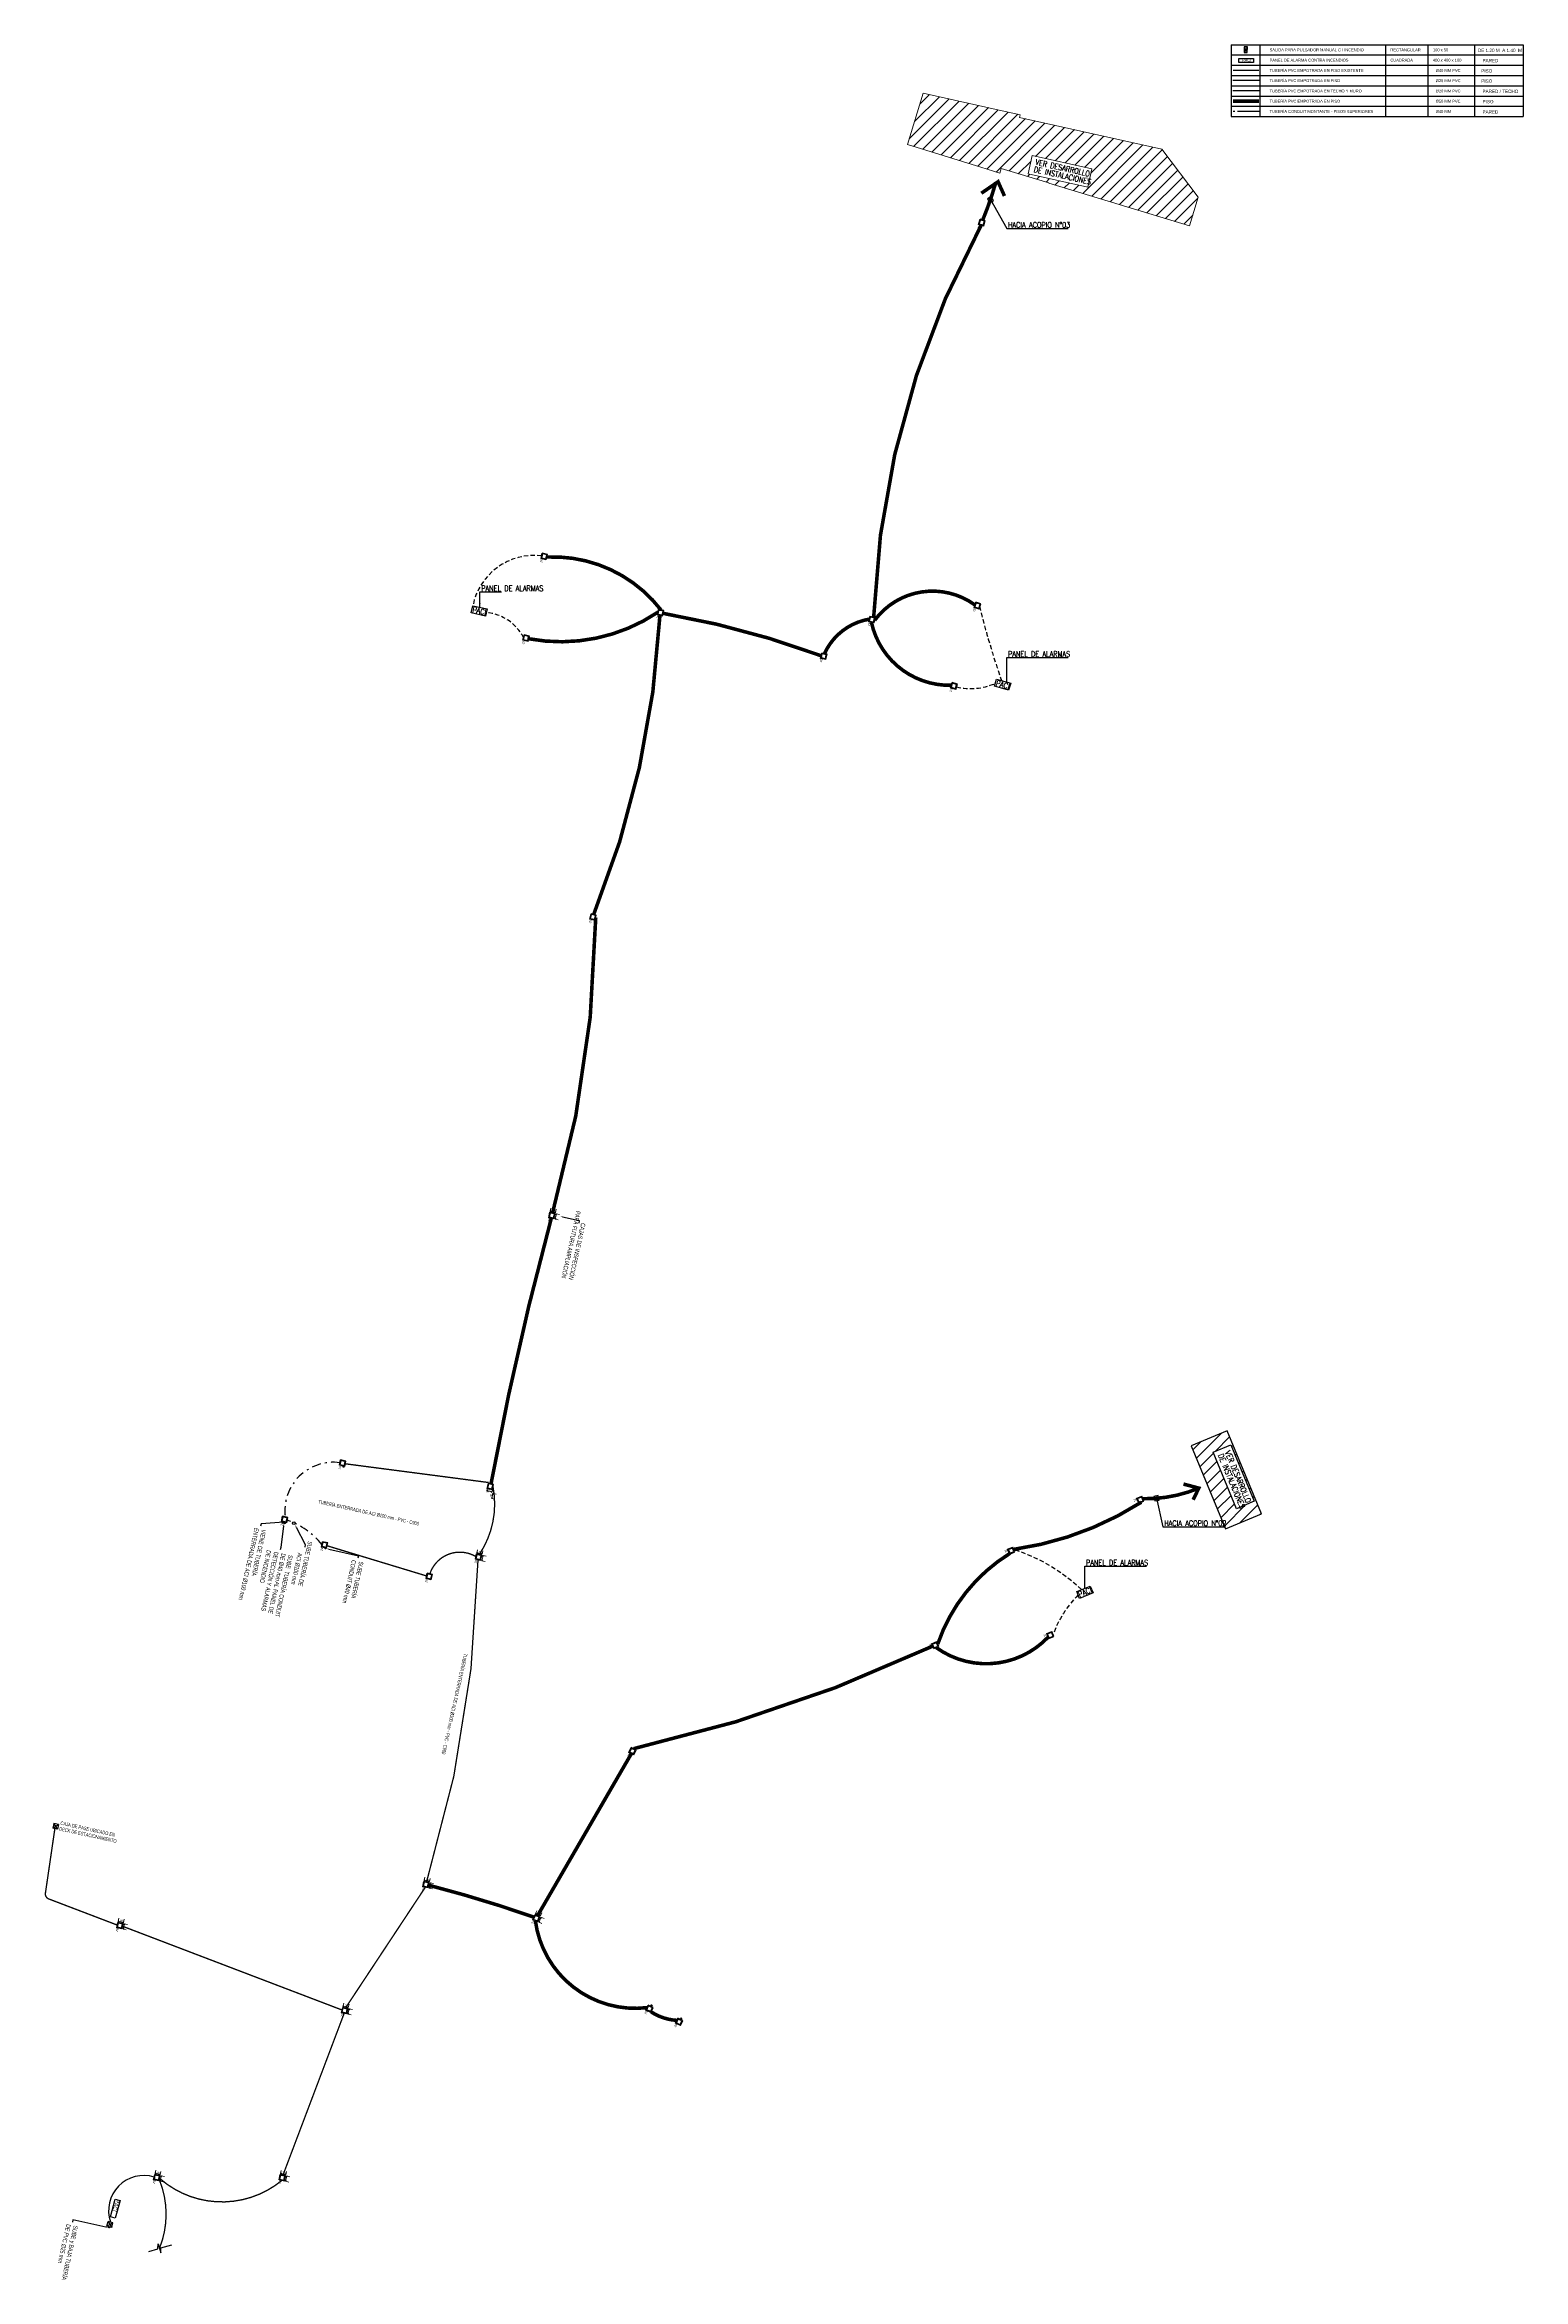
# Model space of a CAD drawing. Header units: millimetres. Extents: x 226520 to 226729, y 8188097 to 8188252.
# Drawn here: x 226520.3 to 226603.3, y 8188097.1 to 8188222.5 of the extents above; entities that cross this region are included whole.
import ezdxf
from ezdxf import colors
from ezdxf.entities.mleader import LeaderData, LeaderLine
from ezdxf.enums import TextEntityAlignment as Align
from ezdxf.math import Vec2, Vec3

# ---------------------------------------------------------------- set-up
doc = ezdxf.new("R2010")
doc.units = ezdxf.units.MM
for name, pattern in [('ACAD_ISO04W100', [30, 24, -3, 0, -3]), ('DASHED', [0.75, 0.5, -0.25]), ('TC_P10$0$HIDDEN', [0.375, 0.25, -0.125]), ('TG_P1$0$DASHDOT', [1, 0.5, -0.25, 0, -0.25])]:
    doc.linetypes.add(name, pattern=pattern)
for name, color, linetype, lineweight in [('000 SOS 911 EQUIPOS', 5, 'Continuous', 25), ('000 SOS 911 IE-Alarmas Contra Incendio', 100, 'CONTRA_FUEGO', 25), ('000 SOS 911 Membrete', 255, 'Continuous', 18), ('000 SOS 911 TEXTOS ACI', 7, 'Continuous', 9), ('000 SOS 911 TUBERIA ACI', 3, 'Continuous', 25), ('MQ.FLECHAS', 135, 'Continuous', 15), ('MQ.TEXTO GENERAL', 7, 'Continuous', 40)]:
    doc.layers.add(name, color=color, linetype=linetype, lineweight=lineweight)
doc.layers.add('MQ.TUBERÍA PVC 20mmø', color=140, linetype='Continuous')
doc.styles.add('arial', font='arial.ttf')
doc.styles.add('ESC-50', font='romans.shx', dxfattribs={"width": 0.9, "height": 0.1})
doc.styles.add('Estilo_Generado_3', font='swiss.ttf')
doc.styles.add('FICO', font='bgothl.ttf')
doc.styles.add('MQTEXTO', font='romans.shx')
doc.styles.add('MtXpl_Arial_Narrow', font='ARIALN.TTF')
doc.styles.add('PIPE', font='ARIALN.TTF', dxfattribs={"width": 0.8})
doc.styles.get("Standard").update_dxf_attribs({"font": 'arial.ttf'})
doc.linetypes.add('CONTRA_FUEGO', pattern='A,0.9,-0.15,["ACI",Standard,S=0.08,R=0,X=-0.08,Y=-0.03],-0.2', length=1.25)
doc.linetypes.add('Fire-50-Wall', pattern='A,0.5,-0.075,["I",ESC-50,S=1,R=0,X=-0.03,Y=-0.05],-0.05', length=0.625)
doc.dimstyles.new('ISO-25', dxfattribs={"dimtxt": 2.5, "dimasz": 2.5, "dimexe": 1.25, "dimexo": 0.625, "dimtad": 1, "dimtxsty": 'Standard', "dimcen": 2.5, "dimadec": 0, "dimazin": 0, "dimtfac": 1, "dimtmove": 0, "dimatfit": 3, "dimfxl": 1, "dimarcsym": 0})
doc.dimstyles.new('SEGURIDAD_COTA MUROS_100', dxfattribs={"dimtxt": 0.11, "dimasz": 0.075, "dimexe": 0.18, "dimexo": 0.06, "dimgap": 0.02, "dimtad": 1, "dimzin": 4, "dimdsep": 46, "dimtxsty": 'arial', "dimblk": 'OPEN90', "dimcen": 0.09, "dimdle": 0.1, "dimclrd": 7, "dimclre": 7, "dimclrt": 7, "dimadec": 0, "dimazin": 0, "dimtfac": 1, "dimtix": 1, "dimtofl": 0, "dimtmove": 2, "dimatfit": 2, "dimldrblk": 'OPEN90', "dimfxl": 0.3, "dimtolj": 1, "dimtzin": 0, "dimlwd": 9, "dimlwe": 9, "dimarcsym": 0})

# ---------------------------------------------------------------- blocks, each defined once
blk = doc.blocks.new('SOS 911 Caja de Pase en Pared')
at = {"layer": '000 SOS 911 IE-Alarmas Contra Incendio', "color": 100}
for p, q in [((0.21, 0.21), (-0.21, 0.21)), ((-0.21, -0.21), (0.21, 0.21)), ((0.21, -0.21), (-0.21, 0.21)), ((-0.21, 0.21), (-0.21, -0.21)), ((0.21, 0.21), (0.21, -0.21)), ((0.21, -0.21), (-0.21, -0.21))]:
    blk.add_line(p, q, dxfattribs=at)
at = {"layer": '000 SOS 911 IE-Alarmas Contra Incendio', "color": 7, "insert": (-0.05, 0.1), "char_height": 0.2007, "attachment_point": 1}
blk.add_mtext_dynamic_manual_height_columns('{\\fArial Narrow|b0|i0|c0|p34;\\C171;P}', width=0.3188, gutter_width=1, heights=[0], dxfattribs=at)
blk = doc.blocks.new('_Open90')
at = {"color": 0, "linetype": 'ByBlock', "lineweight": -2}
for p, q in [((0, 0), (-1, 0)), ((-0.5, 0.5), (0, 0)), ((0, 0), (-0.5, -0.5))]:
    blk.add_line(p, q, dxfattribs=at)
blk = doc.blocks.new('*D29')
at = {"layer": '000 SOS 911 IE-Alarmas Contra Incendio', "color": 7, "lineweight": 9, "transparency": 16777216}
for p, q in [((226548.94, 8188156.59), (226549.12, 8188156.55)), ((226549, 8188156.81), (226548.96, 8188156.66)), ((226549.01, 8188156.89), (226549.19, 8188156.85))]:
    blk.add_line(p, q, dxfattribs=at)
at = {"layer": 'DEFPOINTS', "color": 0, "transparency": 16777216}
for p in [(226548.88, 8188156.61, 0), (226548.95, 8188156.9, 0), (226548.95, 8188156.59)]:
    blk.add_point(p, dxfattribs=at)
at = {"layer": '000 SOS 911 IE-Alarmas Contra Incendio', "color": 7, "lineweight": 9, "transparency": 16777216, "xscale": 0.07500000000000001, "yscale": 0.07500000000000001, "zscale": 0.07500000000000001}
for p, rotation in [((226548.95, 8188156.59), 257.5037645926423), ((226549.01, 8188156.89), 77.50376459264231)]:
    blk.add_blockref('_Open90', p, dxfattribs=dict(at, rotation=rotation))
at = {"layer": '000 SOS 911 IE-Alarmas Contra Incendio', "color": 7, "transparency": 16777216, "insert": (226548.91, 8188156.76), "char_height": 0.11, "attachment_point": 5, "rotation": 77.5038, "style": 'arial'}
blk.add_mtext('\\A1;.30', dxfattribs=at)
blk = doc.blocks.new('*D30')
at = {"layer": '000 SOS 911 IE-Alarmas Contra Incendio', "color": 7, "lineweight": 9, "transparency": 16777216}
for p, q in [((226548.66, 8188157.03), (226548.7, 8188157.21)), ((226548.89, 8188156.98), (226548.74, 8188157.01)), ((226548.96, 8188156.96), (226549, 8188157.14))]:
    blk.add_line(p, q, dxfattribs=at)
at = {"layer": 'DEFPOINTS', "color": 0, "transparency": 16777216}
for p in [(226548.65, 8188156.97, 0), (226548.66, 8188157.03), (226548.95, 8188156.9, 0)]:
    blk.add_point(p, dxfattribs=at)
at = {"layer": '000 SOS 911 IE-Alarmas Contra Incendio', "color": 7, "lineweight": 9, "transparency": 16777216, "xscale": 0.075, "yscale": 0.075, "zscale": 0.075}
for p, rotation in [((226548.66, 8188157.03), 167.5037645902927), ((226548.96, 8188156.96), 347.5037645902926)]:
    blk.add_blockref('_Open90', p, dxfattribs=dict(at, rotation=rotation))
at = {"layer": '000 SOS 911 IE-Alarmas Contra Incendio', "color": 7, "transparency": 16777216, "insert": (226548.83, 8188157.07), "char_height": 0.11, "attachment_point": 5, "rotation": 347.5038, "style": 'arial'}
blk.add_mtext('\\A1;.30', dxfattribs=at)
blk = doc.blocks.new('*D31')
at = {"layer": '000 SOS 911 IE-Alarmas Contra Incendio', "color": 7, "lineweight": 9, "transparency": 16777216}
for p, q in [((226545.38, 8188140.9), (226545.56, 8188140.86)), ((226545.43, 8188141.12), (226545.4, 8188140.97)), ((226545.44, 8188141.19), (226545.63, 8188141.15))]:
    blk.add_line(p, q, dxfattribs=at)
at = {"layer": 'DEFPOINTS', "color": 0, "transparency": 16777216}
for p in [(226545.32, 8188140.91, 0), (226545.38, 8188141.21, 0), (226545.39, 8188140.9)]:
    blk.add_point(p, dxfattribs=at)
at = {"layer": '000 SOS 911 IE-Alarmas Contra Incendio', "color": 7, "lineweight": 9, "transparency": 16777216, "xscale": 0.07500000000000001, "yscale": 0.07500000000000001, "zscale": 0.07500000000000001}
for p, rotation in [((226545.39, 8188140.9), 257.5037645926423), ((226545.45, 8188141.19), 77.50376459264231)]:
    blk.add_blockref('_Open90', p, dxfattribs=dict(at, rotation=rotation))
at = {"layer": '000 SOS 911 IE-Alarmas Contra Incendio', "color": 7, "transparency": 16777216, "insert": (226545.34, 8188141.06), "char_height": 0.11, "attachment_point": 5, "rotation": 77.5038, "style": 'arial'}
blk.add_mtext('\\A1;.30', dxfattribs=at)
blk = doc.blocks.new('*D32')
at = {"layer": '000 SOS 911 IE-Alarmas Contra Incendio', "color": 7, "lineweight": 9, "transparency": 16777216}
for p, q in [((226545.1, 8188141.33), (226545.14, 8188141.51)), ((226545.32, 8188141.29), (226545.17, 8188141.32)), ((226545.4, 8188141.27), (226545.44, 8188141.45))]:
    blk.add_line(p, q, dxfattribs=at)
at = {"layer": 'DEFPOINTS', "color": 0, "transparency": 16777216}
for p in [(226545.09, 8188141.27, 0), (226545.1, 8188141.34), (226545.38, 8188141.21, 0)]:
    blk.add_point(p, dxfattribs=at)
at = {"layer": '000 SOS 911 IE-Alarmas Contra Incendio', "color": 7, "lineweight": 9, "transparency": 16777216, "xscale": 0.075, "yscale": 0.075, "zscale": 0.075}
for p, rotation in [((226545.1, 8188141.34), 167.5037645902927), ((226545.4, 8188141.27), 347.5037645902926)]:
    blk.add_blockref('_Open90', p, dxfattribs=dict(at, rotation=rotation))
at = {"layer": '000 SOS 911 IE-Alarmas Contra Incendio', "color": 7, "transparency": 16777216, "insert": (226545.27, 8188141.38), "char_height": 0.11, "attachment_point": 5, "rotation": 347.5038, "style": 'arial'}
blk.add_mtext('\\A1;.30', dxfattribs=at)
blk = doc.blocks.new('*D33')
at = {"layer": '000 SOS 911 IE-Alarmas Contra Incendio', "color": 7, "lineweight": 9, "transparency": 16777216}
for p, q in [((226544.88, 8188137.63), (226544.85, 8188137.48)), ((226544.89, 8188137.71), (226545.07, 8188137.67)), ((226544.82, 8188137.41), (226545.01, 8188137.37))]:
    blk.add_line(p, q, dxfattribs=at)
at = {"layer": 'DEFPOINTS', "color": 0, "transparency": 16777216}
for p in [(226544.83, 8188137.72, 0), (226544.76, 8188137.43, 0), (226544.83, 8188137.41)]:
    blk.add_point(p, dxfattribs=at)
at = {"layer": '000 SOS 911 IE-Alarmas Contra Incendio', "color": 7, "lineweight": 9, "transparency": 16777216, "xscale": 0.07500000000000001, "yscale": 0.07500000000000001, "zscale": 0.07500000000000001}
for p, rotation in [((226544.83, 8188137.41), 257.5037645926423), ((226544.9, 8188137.71), 77.50376459264231)]:
    blk.add_blockref('_Open90', p, dxfattribs=dict(at, rotation=rotation))
at = {"layer": '000 SOS 911 IE-Alarmas Contra Incendio', "color": 7, "transparency": 16777216, "insert": (226544.79, 8188137.58), "char_height": 0.11, "attachment_point": 5, "rotation": 77.5038, "style": 'arial'}
blk.add_mtext('\\A1;.30', dxfattribs=at)
blk = doc.blocks.new('*D34')
at = {"layer": '000 SOS 911 IE-Alarmas Contra Incendio', "color": 7, "lineweight": 9, "transparency": 16777216}
for p, q in [((226544.55, 8188137.85), (226544.59, 8188138.03)), ((226544.77, 8188137.8), (226544.62, 8188137.83)), ((226544.84, 8188137.78), (226544.88, 8188137.96))]:
    blk.add_line(p, q, dxfattribs=at)
at = {"layer": 'DEFPOINTS', "color": 0, "transparency": 16777216}
for p in [(226544.53, 8188137.79, 0), (226544.55, 8188137.85), (226544.83, 8188137.72, 0)]:
    blk.add_point(p, dxfattribs=at)
at = {"layer": '000 SOS 911 IE-Alarmas Contra Incendio', "color": 7, "lineweight": 9, "transparency": 16777216, "xscale": 0.075, "yscale": 0.075, "zscale": 0.075}
for p, rotation in [((226544.55, 8188137.85), 167.5037645902927), ((226544.84, 8188137.79), 347.5037645902926)]:
    blk.add_blockref('_Open90', p, dxfattribs=dict(at, rotation=rotation))
at = {"layer": '000 SOS 911 IE-Alarmas Contra Incendio', "color": 7, "transparency": 16777216, "insert": (226544.71, 8188137.89), "char_height": 0.11, "attachment_point": 5, "rotation": 347.5038, "style": 'arial'}
blk.add_mtext('\\A1;.30', dxfattribs=at)
blk = doc.blocks.new('*D35')
at = {"layer": '000 SOS 911 IE-Alarmas Contra Incendio', "color": 7, "lineweight": 9, "transparency": 16777216}
for p, q in [((226541.87, 8188119.03), (226542.05, 8188118.99)), ((226541.93, 8188119.25), (226541.89, 8188119.1)), ((226541.93, 8188119.33), (226542.12, 8188119.29))]:
    blk.add_line(p, q, dxfattribs=at)
at = {"layer": 'DEFPOINTS', "color": 0, "transparency": 16777216}
for p in [(226541.81, 8188119.05, 0), (226541.87, 8188119.34, 0), (226541.88, 8188119.03)]:
    blk.add_point(p, dxfattribs=at)
at = {"layer": '000 SOS 911 IE-Alarmas Contra Incendio', "color": 7, "lineweight": 9, "transparency": 16777216, "xscale": 0.07500000000000001, "yscale": 0.07500000000000001, "zscale": 0.07500000000000001}
for p, rotation in [((226541.88, 8188119.03), 257.5037645926423), ((226541.94, 8188119.33), 77.50376459264231)]:
    blk.add_blockref('_Open90', p, dxfattribs=dict(at, rotation=rotation))
at = {"layer": '000 SOS 911 IE-Alarmas Contra Incendio', "color": 7, "transparency": 16777216, "insert": (226541.83, 8188119.2), "char_height": 0.11, "attachment_point": 5, "rotation": 77.5038, "style": 'arial'}
blk.add_mtext('\\A1;.30', dxfattribs=at)
blk = doc.blocks.new('*D36')
at = {"layer": '000 SOS 911 IE-Alarmas Contra Incendio', "color": 7, "lineweight": 9, "transparency": 16777216}
for p, q in [((226541.59, 8188119.47), (226541.63, 8188119.65)), ((226541.82, 8188119.42), (226541.67, 8188119.45)), ((226541.89, 8188119.4), (226541.93, 8188119.58))]:
    blk.add_line(p, q, dxfattribs=at)
at = {"layer": 'DEFPOINTS', "color": 0, "transparency": 16777216}
for p in [(226541.58, 8188119.41, 0), (226541.59, 8188119.47), (226541.87, 8188119.34, 0)]:
    blk.add_point(p, dxfattribs=at)
at = {"layer": '000 SOS 911 IE-Alarmas Contra Incendio', "color": 7, "lineweight": 9, "transparency": 16777216, "xscale": 0.075, "yscale": 0.075, "zscale": 0.075}
for p, rotation in [((226541.59, 8188119.47), 167.5037645902927), ((226541.89, 8188119.41), 347.5037645902926)]:
    blk.add_blockref('_Open90', p, dxfattribs=dict(at, rotation=rotation))
at = {"layer": '000 SOS 911 IE-Alarmas Contra Incendio', "color": 7, "transparency": 16777216, "insert": (226541.76, 8188119.51), "char_height": 0.11, "attachment_point": 5, "rotation": 347.5038, "style": 'arial'}
blk.add_mtext('\\A1;.30', dxfattribs=at)
blk = doc.blocks.new('*D37')
at = {"layer": '000 SOS 911 IE-Alarmas Contra Incendio', "color": 7, "lineweight": 9, "transparency": 16777216}
for p, q in [((226537.31, 8188111.96), (226537.49, 8188111.92)), ((226537.36, 8188112.18), (226537.33, 8188112.03)), ((226537.37, 8188112.25), (226537.56, 8188112.21))]:
    blk.add_line(p, q, dxfattribs=at)
at = {"layer": 'DEFPOINTS', "color": 0, "transparency": 16777216}
for p in [(226537.25, 8188111.97, 0), (226537.31, 8188112.27, 0), (226537.32, 8188111.96)]:
    blk.add_point(p, dxfattribs=at)
at = {"layer": '000 SOS 911 IE-Alarmas Contra Incendio', "color": 7, "lineweight": 9, "transparency": 16777216, "xscale": 0.07500000000000001, "yscale": 0.07500000000000001, "zscale": 0.07500000000000001}
for p, rotation in [((226537.32, 8188111.96), 257.5037645926423), ((226537.38, 8188112.25), 77.50376459264231)]:
    blk.add_blockref('_Open90', p, dxfattribs=dict(at, rotation=rotation))
at = {"layer": '000 SOS 911 IE-Alarmas Contra Incendio', "color": 7, "transparency": 16777216, "insert": (226537.27, 8188112.12), "char_height": 0.11, "attachment_point": 5, "rotation": 77.5038, "style": 'arial'}
blk.add_mtext('\\A1;.30', dxfattribs=at)
blk = doc.blocks.new('*D38')
at = {"layer": '000 SOS 911 IE-Alarmas Contra Incendio', "color": 7, "lineweight": 9, "transparency": 16777216}
for p, q in [((226537.03, 8188112.39), (226537.07, 8188112.57)), ((226537.33, 8188112.33), (226537.37, 8188112.51)), ((226537.25, 8188112.35), (226537.1, 8188112.38))]:
    blk.add_line(p, q, dxfattribs=at)
at = {"layer": 'DEFPOINTS', "color": 0, "transparency": 16777216}
for p in [(226537.03, 8188112.4), (226537.02, 8188112.33, 0), (226537.31, 8188112.27, 0)]:
    blk.add_point(p, dxfattribs=at)
at = {"layer": '000 SOS 911 IE-Alarmas Contra Incendio', "color": 7, "lineweight": 9, "transparency": 16777216, "xscale": 0.075, "yscale": 0.075, "zscale": 0.075}
for p, rotation in [((226537.03, 8188112.4), 167.5037645902927), ((226537.33, 8188112.33), 347.5037645902926)]:
    blk.add_blockref('_Open90', p, dxfattribs=dict(at, rotation=rotation))
at = {"layer": '000 SOS 911 IE-Alarmas Contra Incendio', "color": 7, "transparency": 16777216, "insert": (226537.2, 8188112.44), "char_height": 0.11, "attachment_point": 5, "rotation": 347.5038, "style": 'arial'}
blk.add_mtext('\\A1;.30', dxfattribs=at)
blk = doc.blocks.new('*D39')
at = {"layer": '000 SOS 911 IE-Alarmas Contra Incendio', "color": 7, "lineweight": 9, "transparency": 16777216}
for p, q in [((226526.75, 8188102.58), (226526.94, 8188102.54)), ((226526.81, 8188102.8), (226526.78, 8188102.65)), ((226526.82, 8188102.88), (226527, 8188102.84))]:
    blk.add_line(p, q, dxfattribs=at)
at = {"layer": 'DEFPOINTS', "color": 0, "transparency": 16777216}
for p in [(226526.7, 8188102.6, 0), (226526.76, 8188102.89, 0), (226526.76, 8188102.58)]:
    blk.add_point(p, dxfattribs=at)
at = {"layer": '000 SOS 911 IE-Alarmas Contra Incendio', "color": 7, "lineweight": 9, "transparency": 16777216, "xscale": 0.07500000000000001, "yscale": 0.07500000000000001, "zscale": 0.07500000000000001}
for p, rotation in [((226526.76, 8188102.58), 257.5037645926423), ((226526.83, 8188102.88), 77.50376459264231)]:
    blk.add_blockref('_Open90', p, dxfattribs=dict(at, rotation=rotation))
at = {"layer": '000 SOS 911 IE-Alarmas Contra Incendio', "color": 7, "transparency": 16777216, "insert": (226526.72, 8188102.74), "char_height": 0.11, "attachment_point": 5, "rotation": 77.5038, "style": 'arial'}
blk.add_mtext('\\A1;.30', dxfattribs=at)
blk = doc.blocks.new('*D40')
at = {"layer": '000 SOS 911 IE-Alarmas Contra Incendio', "color": 7, "lineweight": 9, "transparency": 16777216}
for p, q in [((226526.48, 8188103.02), (226526.52, 8188103.2)), ((226526.7, 8188102.97), (226526.55, 8188103)), ((226526.77, 8188102.95), (226526.81, 8188103.13))]:
    blk.add_line(p, q, dxfattribs=at)
at = {"layer": 'DEFPOINTS', "color": 0, "transparency": 16777216}
for p in [(226526.46, 8188102.96, 0), (226526.48, 8188103.02), (226526.76, 8188102.89, 0)]:
    blk.add_point(p, dxfattribs=at)
at = {"layer": '000 SOS 911 IE-Alarmas Contra Incendio', "color": 7, "lineweight": 9, "transparency": 16777216, "xscale": 0.075, "yscale": 0.075, "zscale": 0.075}
for p, rotation in [((226526.48, 8188103.02), 167.5037645902927), ((226526.77, 8188102.95), 347.5037645902926)]:
    blk.add_blockref('_Open90', p, dxfattribs=dict(at, rotation=rotation))
at = {"layer": '000 SOS 911 IE-Alarmas Contra Incendio', "color": 7, "transparency": 16777216, "insert": (226526.64, 8188103.06), "char_height": 0.11, "attachment_point": 5, "rotation": 347.5038, "style": 'arial'}
blk.add_mtext('\\A1;.30', dxfattribs=at)
blk = doc.blocks.new('*D41')
at = {"layer": '000 SOS 911 IE-Alarmas Contra Incendio', "color": 7, "lineweight": 9, "transparency": 16777216}
for p, q in [((226548.03, 8188117.12), (226548.2, 8188117.04)), ((226548.13, 8188117.32), (226548.07, 8188117.18)), ((226548.15, 8188117.4), (226548.32, 8188117.32))]:
    blk.add_line(p, q, dxfattribs=at)
at = {"layer": 'DEFPOINTS', "color": 0, "transparency": 16777216}
for p in [(226548.09, 8188117.42, 0), (226547.97, 8188117.14, 0), (226548.04, 8188117.11)]:
    blk.add_point(p, dxfattribs=at)
at = {"layer": '000 SOS 911 IE-Alarmas Contra Incendio', "color": 7, "lineweight": 9, "transparency": 16777216, "xscale": 0.075, "yscale": 0.075, "zscale": 0.075}
for p, rotation in [((226548.04, 8188117.11), 246.2416291669357), ((226548.16, 8188117.39), 66.24162916693565)]:
    blk.add_blockref('_Open90', p, dxfattribs=dict(at, rotation=rotation))
at = {"layer": '000 SOS 911 IE-Alarmas Contra Incendio', "color": 7, "transparency": 16777216, "insert": (226548.03, 8188117.28), "char_height": 0.11, "attachment_point": 5, "rotation": 66.2416, "style": 'arial'}
blk.add_mtext('\\A1;.30', dxfattribs=at)
blk = doc.blocks.new('*D42')
at = {"layer": '000 SOS 911 IE-Alarmas Contra Incendio', "color": 7, "lineweight": 9, "transparency": 16777216}
for p, q in [((226547.84, 8188117.6), (226547.91, 8188117.76)), ((226548.05, 8188117.51), (226547.91, 8188117.57)), ((226548.12, 8188117.47), (226548.19, 8188117.64))]:
    blk.add_line(p, q, dxfattribs=at)
at = {"layer": 'DEFPOINTS', "color": 0, "transparency": 16777216}
for p in [(226547.82, 8188117.54, 0), (226547.84, 8188117.6), (226548.09, 8188117.42, 0)]:
    blk.add_point(p, dxfattribs=at)
at = {"layer": '000 SOS 911 IE-Alarmas Contra Incendio', "color": 7, "lineweight": 9, "transparency": 16777216}
for p, xscale, yscale, zscale, rotation in [((226547.84, 8188117.6), 0.075, 0.075, 0.075, 156.2416291471535), ((226548.12, 8188117.48), 0.07500000000000001, 0.07500000000000001, 0.07500000000000001, 336.2416291471534)]:
    blk.add_blockref('_Open90', p, dxfattribs=dict(at, xscale=xscale, yscale=yscale, zscale=zscale, rotation=rotation))
at = {"layer": '000 SOS 911 IE-Alarmas Contra Incendio', "color": 7, "transparency": 16777216, "insert": (226548.01, 8188117.61), "char_height": 0.11, "attachment_point": 5, "rotation": 336.2416, "style": 'arial'}
blk.add_mtext('\\A1;.30', dxfattribs=at)
blk = doc.blocks.new('01')
at = {"layer": '000 SOS 911 IE-Alarmas Contra Incendio', "color": 0, "linetype": 'Continuous'}
for p, q in [((763.42, -217.11), (762.97, -217.11)), ((762.97, -217.11), (762.97, -217.55)), ((763.37, -217.16), (763.02, -217.16)), ((763.02, -217.16), (763.02, -217.5)), ((763.37, -217.16), (763.37, -217.5)), ((763.42, -217.11), (763.42, -217.55)), ((763.42, -217.55), (762.97, -217.55)), ((763.37, -217.5), (763.02, -217.5))]:
    blk.add_line(p, q, dxfattribs=at)
at = {"layer": '000 SOS 911 IE-Alarmas Contra Incendio', "color": 0, "linetype": 'Continuous', "style": 'MtXpl_Arial_Narrow'}
blk.add_text('BZ', height=0.163, dxfattribs=at).set_placement((763.45, -217.55))
blk = doc.blocks.new('*D43')
at = {"layer": '000 SOS 911 IE-Alarmas Contra Incendio', "color": 7, "lineweight": 9, "transparency": 16777216}
for p, q in [((226533.8, 8188102.57), (226533.99, 8188102.53)), ((226533.86, 8188102.79), (226533.83, 8188102.64)), ((226533.87, 8188102.87), (226534.05, 8188102.82))]:
    blk.add_line(p, q, dxfattribs=at)
at = {"layer": 'DEFPOINTS', "color": 0, "transparency": 16777216}
for p in [(226533.74, 8188102.58, 0), (226533.81, 8188102.88, 0), (226533.81, 8188102.57)]:
    blk.add_point(p, dxfattribs=at)
at = {"layer": '000 SOS 911 IE-Alarmas Contra Incendio', "color": 7, "lineweight": 9, "transparency": 16777216, "xscale": 0.07500000000000001, "yscale": 0.07500000000000001, "zscale": 0.07500000000000001}
for p, rotation in [((226533.81, 8188102.57), 257.5037645926423), ((226533.87, 8188102.86), 77.50376459264231)]:
    blk.add_blockref('_Open90', p, dxfattribs=dict(at, rotation=rotation))
at = {"layer": '000 SOS 911 IE-Alarmas Contra Incendio', "color": 7, "transparency": 16777216, "insert": (226533.77, 8188102.73), "char_height": 0.11, "attachment_point": 5, "rotation": 77.5038, "style": 'arial'}
blk.add_mtext('\\A1;.30', dxfattribs=at)
blk = doc.blocks.new('*D44')
at = {"layer": '000 SOS 911 IE-Alarmas Contra Incendio', "color": 7, "lineweight": 9, "transparency": 16777216}
for p, q in [((226533.52, 8188103), (226533.56, 8188103.18)), ((226533.75, 8188102.96), (226533.6, 8188102.99)), ((226533.82, 8188102.94), (226533.86, 8188103.12))]:
    blk.add_line(p, q, dxfattribs=at)
at = {"layer": 'DEFPOINTS', "color": 0, "transparency": 16777216}
for p in [(226533.51, 8188102.94, 0), (226533.53, 8188103.01), (226533.81, 8188102.88, 0)]:
    blk.add_point(p, dxfattribs=at)
at = {"layer": '000 SOS 911 IE-Alarmas Contra Incendio', "color": 7, "lineweight": 9, "transparency": 16777216, "xscale": 0.075, "yscale": 0.075, "zscale": 0.075}
for p, rotation in [((226533.53, 8188103.01), 167.5037645902927), ((226533.82, 8188102.94), 347.5037645902926)]:
    blk.add_blockref('_Open90', p, dxfattribs=dict(at, rotation=rotation))
at = {"layer": '000 SOS 911 IE-Alarmas Contra Incendio', "color": 7, "transparency": 16777216, "insert": (226533.69, 8188103.05), "char_height": 0.11, "attachment_point": 5, "rotation": 347.5038, "style": 'arial'}
blk.add_mtext('\\A1;.30', dxfattribs=at)
blk = doc.blocks.new('SOS 911 Estacion Manual')
at = {"layer": '000 SOS 911 EQUIPOS', "linetype": 'Continuous'}
h = blk.add_hatch(color=10, dxfattribs=at)
h.dxf.hatch_style = 1
h.paths.add_polyline_path([(-0.07, 0), (-0.4, 0), (-0.4, -0.57), (-0.07, -0.57)])
h.paths.add_polyline_path([(-0.09, -0.03), (-0.09, -0.54), (-0.38, -0.54), (-0.38, -0.03)], flags=16)
h.paths.add_polyline_path([(-0.13, -0.28, -1), (-0.34, -0.28, -1)], flags=0)
h = blk.add_hatch(color=10, dxfattribs=at)
h.dxf.hatch_style = 1
h.paths.add_polyline_path([(-0.34, -0.28, 1), (-0.13, -0.28, 1)])
at = {"layer": '000 SOS 911 IE-Alarmas Contra Incendio'}
h = blk.add_hatch(dxfattribs=at)
h.set_pattern_fill('ANGLE', color=1)
h.set_pattern_definition([(0, (0, 0), (0, 6.985), [5.08, -1.905]), (90, (0, 0), (-6.985, 4e-16), [5.08, -1.905])])
h.paths.add_polyline_path([(-0.07, 0), (-0.4, 0), (-0.4, -0.57), (-0.07, -0.57)])
h.paths.add_polyline_path([(-0.38, -0.03), (-0.09, -0.03), (-0.09, -0.54), (-0.38, -0.54)], flags=16)
h.paths.add_polyline_path([(-0.13, -0.28, -1), (-0.34, -0.28, -1)], flags=0)
at = {"layer": '000 SOS 911 EQUIPOS', "color": 10, "linetype": 'Continuous'}
for points in [[(-0.4, 0), (-0.07, 0), (-0.07, -0.57), (-0.4, -0.57)], [(-0.38, -0.03), (-0.09, -0.03), (-0.09, -0.54), (-0.38, -0.54)]]:
    blk.add_lwpolyline(points, close=True, dxfattribs=at)
blk.add_circle((-0.24, -0.28), 0.109, dxfattribs=at)
blk = doc.blocks.new('*D49')
at = {"layer": '000 SOS 911 IE-Alarmas Contra Incendio', "color": 7, "lineweight": 9, "transparency": 16777216}
for p, q in [((226524.68, 8188116.73), (226524.86, 8188116.69)), ((226524.74, 8188116.95), (226524.7, 8188116.8)), ((226524.74, 8188117.02), (226524.93, 8188116.98))]:
    blk.add_line(p, q, dxfattribs=at)
at = {"layer": 'DEFPOINTS', "color": 0, "transparency": 16777216}
for p in [(226524.62, 8188116.74, 0), (226524.69, 8188117.04, 0), (226524.69, 8188116.73)]:
    blk.add_point(p, dxfattribs=at)
at = {"layer": '000 SOS 911 IE-Alarmas Contra Incendio', "color": 7, "lineweight": 9, "transparency": 16777216, "xscale": 0.075, "yscale": 0.075, "zscale": 0.075}
for p, rotation in [((226524.69, 8188116.73), 257.5037645926423), ((226524.75, 8188117.02), 77.50376459264221)]:
    blk.add_blockref('_Open90', p, dxfattribs=dict(at, rotation=rotation))
at = {"layer": '000 SOS 911 IE-Alarmas Contra Incendio', "color": 7, "transparency": 16777216, "insert": (226524.65, 8188116.89), "char_height": 0.11, "attachment_point": 5, "rotation": 77.5038, "style": 'arial'}
blk.add_mtext('\\A1;.30', dxfattribs=at)
blk = doc.blocks.new('*D50')
at = {"layer": '000 SOS 911 IE-Alarmas Contra Incendio', "color": 7, "lineweight": 9, "transparency": 16777216}
for p, q in [((226524.4, 8188117.16), (226524.44, 8188117.34)), ((226524.63, 8188117.12), (226524.48, 8188117.15)), ((226524.7, 8188117.1), (226524.74, 8188117.28))]:
    blk.add_line(p, q, dxfattribs=at)
at = {"layer": 'DEFPOINTS', "color": 0, "transparency": 16777216}
for p in [(226524.39, 8188117.1, 0), (226524.4, 8188117.17), (226524.69, 8188117.04, 0)]:
    blk.add_point(p, dxfattribs=at)
at = {"layer": '000 SOS 911 IE-Alarmas Contra Incendio', "color": 7, "lineweight": 9, "transparency": 16777216, "xscale": 0.075, "yscale": 0.075, "zscale": 0.075}
for p, rotation in [((226524.4, 8188117.17), 167.5037645902927), ((226524.7, 8188117.1), 347.5037645902926)]:
    blk.add_blockref('_Open90', p, dxfattribs=dict(at, rotation=rotation))
at = {"layer": '000 SOS 911 IE-Alarmas Contra Incendio', "color": 7, "transparency": 16777216, "insert": (226524.57, 8188117.21), "char_height": 0.11, "attachment_point": 5, "rotation": 347.5038, "style": 'arial'}
blk.add_mtext('\\A1;.30', dxfattribs=at)

msp = doc.modelspace()

# ---------------------------------------------------------------- hatches: boundary and pattern name
at = {"lineweight": 0}
h = msp.add_hatch(dxfattribs=at)
h.set_pattern_fill('ANSI31', color=256, scale=0.15)
h.set_pattern_definition([(45, (222753.5373, 8186262.20593), (-0.336759605, 0.336759605), [])])
h.paths.add_polyline_path([(226569.614, 8188219.809), (226568.729, 8188216.912), (226572.852, 8188215.653), (226573.907, 8188215.306), (226573.987, 8188215.568), (226576.668, 8188214.767), (226576.666, 8188214.759), (226584.565, 8188212.348), (226585.049, 8188213.959), (226583.014, 8188216.656), (226575.022, 8188218.445), (226575.066, 8188218.588)])
h.paths.add_polyline_path([(226575.733, 8188216.296), (226579.082, 8188215.546), (226578.861, 8188214.522), (226575.511, 8188215.271)], flags=16)
h = msp.add_hatch(dxfattribs=at)
h.set_pattern_fill('ANSI31', color=256, scale=0.15)
h.set_pattern_definition([(45, (222754.7664, 8186184.0177), (-0.336759605, 0.336759605), [])])
h.paths.add_polyline_path([(226586.677, 8188144.706), (226584.652, 8188143.863), (226586.587, 8188139.198), (226588.618, 8188140.043)])
h.paths.add_polyline_path([(226585.888, 8188143.501), (226586.883, 8188143.915), (226588.202, 8188140.746), (226587.208, 8188140.332)], flags=16)
h.paths.add_polyline_path([(226586.074, 8188143.341), (226587.275, 8188140.456), (226587.708, 8188140.636), (226586.507, 8188143.521)], flags=8)
h.paths.add_polyline_path([(226586.452, 8188143.532), (226587.605, 8188140.762), (226588.038, 8188140.943), (226586.885, 8188143.712)], flags=8)

# ---------------------------------------------------------------- linework, layer by layer
at = {"lineweight": 0, "elevation": 0}
msp.add_lwpolyline([(226569.614, 8188219.808), (226568.729, 8188216.912), (226572.852, 8188215.653), (226573.907, 8188215.306), (226573.987, 8188215.568), (226576.668, 8188214.767), (226576.666, 8188214.759), (226584.565, 8188212.348), (226585.049, 8188213.959), (226583.014, 8188216.656), (226575.022, 8188218.445), (226575.066, 8188218.588), (226569.614, 8188219.809)], dxfattribs=at)
msp.add_lwpolyline([(226575.733, 8188216.296), (226579.082, 8188215.546), (226578.861, 8188214.522), (226575.511, 8188215.271)], close=True, dxfattribs=at)
for points, elevation in [([(226544.322, 8188191.022), (226545.124, 8188190.843), (226545.035, 8188190.445), (226544.233, 8188190.625)], 0), ([(226573.736, 8188186.904), (226574.524, 8188186.67), (226574.409, 8188186.28), (226573.621, 8188186.513)], 0), ([(226586.883, 8188143.915), (226588.202, 8188140.746), (226587.208, 8188140.332), (226585.888, 8188143.501)], 0), ([(226578.233, 8188135.676), (226578.993, 8188135.99), (226579.148, 8188135.613), (226578.388, 8188135.3)], 2.034)]:
    msp.add_lwpolyline(points, close=True, dxfattribs=dict(elevation=elevation))
at = {"elevation": 0}
msp.add_lwpolyline([(226586.677, 8188144.706), (226584.652, 8188143.863), (226586.587, 8188139.198), (226588.618, 8188140.043), (226586.677, 8188144.706)], dxfattribs=at)
at = {"layer": '000 SOS 911 EQUIPOS', "color": 1}
msp.add_lwpolyline([(226587.344, 8188221.756), (226588.162, 8188221.756), (226588.162, 8188221.528), (226587.344, 8188221.528)], close=True, dxfattribs=at)
at = {"layer": '000 SOS 911 IE-Alarmas Contra Incendio', "color": 7, "linetype": 'Continuous'}
for p, q in [((226586.907, 8188222.524), (226603.304, 8188222.524)), ((226586.907, 8188221.947), (226603.304, 8188221.948)), ((226586.907, 8188221.947), (226603.304, 8188221.947)), ((226586.907, 8188221.371), (226603.304, 8188221.371)), ((226586.907, 8188221.371), (226603.305, 8188221.371)), ((226586.907, 8188221.371), (226603.304, 8188221.371)), ((226586.907, 8188220.795), (226603.304, 8188220.795)), ((226586.907, 8188220.795), (226603.304, 8188220.795)), ((226586.907, 8188220.218), (226603.304, 8188220.219)), ((226586.907, 8188220.218), (226603.304, 8188220.218)), ((226586.907, 8188219.642), (226603.304, 8188219.642)), ((226586.907, 8188219.642), (226603.304, 8188219.642)), ((226586.908, 8188219.642), (226603.305, 8188219.642)), ((226586.908, 8188219.642), (226603.305, 8188219.642)), ((226586.908, 8188219.065), (226603.305, 8188219.066)), ((226586.908, 8188219.065), (226603.305, 8188219.065)), ((226586.908, 8188218.489), (226603.305, 8188218.489)), ((226586.908, 8188218.489), (226603.305, 8188218.489))]:
    msp.add_line(p, q, dxfattribs=at)
for points in [[(226586.911, 8188222.524), (226586.911, 8188221.371)], [(226588.52, 8188222.524), (226588.52, 8188221.371)], [(226595.576, 8188222.524), (226595.576, 8188221.371)], [(226597.943, 8188222.524), (226597.943, 8188221.371)], [(226600.575, 8188222.524), (226600.575, 8188221.371)], [(226603.311, 8188222.511), (226603.311, 8188218.489)], [(226586.91, 8188221.371), (226586.909, 8188219.642)], [(226588.52, 8188221.371), (226588.52, 8188219.642)], [(226595.576, 8188221.371), (226595.576, 8188219.642)], [(226597.943, 8188221.371), (226597.943, 8188219.642)], [(226600.574, 8188221.371), (226600.574, 8188219.642)], [(226586.909, 8188219.642), (226586.908, 8188218.489)], [(226588.52, 8188219.642), (226588.52, 8188218.489)], [(226595.576, 8188219.642), (226595.576, 8188218.489)], [(226597.944, 8188219.642), (226597.944, 8188218.489)], [(226600.575, 8188219.642), (226600.575, 8188218.489)], [(226586.908, 8188218.489), (226586.908, 8188218.489), (226603.305, 8188218.489)]]:
    msp.add_lwpolyline(points, dxfattribs=at)
at = {"layer": '000 SOS 911 IE-Alarmas Contra Incendio', "color": 5, "linetype": 'TG_P1$0$DASHDOT', "const_width": 0.075}
msp.add_lwpolyline([(226588.47, 8188221.085), (226587.005, 8188221.085)], dxfattribs=at)
at = {"layer": '000 SOS 911 IE-Alarmas Contra Incendio', "linetype": 'Fire-50-Wall'}
msp.add_lwpolyline([(226588.47, 8188220.509), (226587.005, 8188220.509)], dxfattribs=at)
at = {"layer": '000 SOS 911 IE-Alarmas Contra Incendio', "color": 5, "linetype": 'TC_P10$0$HIDDEN', "const_width": 0.2}
msp.add_lwpolyline([(226587.005, 8188219.357), (226588.47, 8188219.357)], dxfattribs=at)
at = {"layer": '000 SOS 911 IE-Alarmas Contra Incendio'}
msp.add_lwpolyline([(226588.47, 8188219.933), (226587.005, 8188219.933)], dxfattribs=at)
at = {"layer": '000 SOS 911 IE-Alarmas Contra Incendio', "linetype": 'ACAD_ISO04W100', "ltscale": 0.05}
msp.add_lwpolyline([(226588.47, 8188218.78), (226587.005, 8188218.78)], dxfattribs=at)
at = {"layer": '000 SOS 911 IE-Alarmas Contra Incendio', "color": 5, "linetype": 'TC_P10$0$HIDDEN', "const_width": 0.2, "flags": 128}
for points, elevation in [([(226572.877, 8188214.184), (226573.817, 8188214.831), (226574.175, 8188214.031)], 0), ([(226584.228, 8188141.716), (226585.089, 8188141.487), (226584.771, 8188140.836)], -0.778), ([(226553.227, 8188126.582), (226547.955, 8188117.48)], -1.556)]:
    msp.add_lwpolyline(points, dxfattribs=dict(at, elevation=elevation))
for points, elevation in [([(226572.954, 8188212.678, 0.0267824), (226573.69, 8188214.787, -1.6020935)], 0), ([(226566.832, 8188190.409, -0.1161457), (226572.866, 8188212.389, -1.6020935)], 0), ([(226548.482, 8188193.76, -0.2449292), (226554.896, 8188190.779, 1.0733728)], -0.778), ([(226566.886, 8188190.209, -0.4117672), (226572.515, 8188191.072, -1.6020935)], -0.778), ([(226547.465, 8188189.171, 0.196846), (226554.716, 8188190.664, -4.8166666)], -0.778), ([(226551.11, 8188173.694, 0.0836021), (226554.831, 8188190.484, -5.430335)], -0.778), ([(226555.011, 8188190.599, -0.046338), (226563.885, 8188188.218, 2.9875449)], -0.778), ([(226564.066, 8188188.333, -0.2502992), (226566.59, 8188190.274, 11.2682417)], -0.778), ([(226566.705, 8188190.094, 0.35992), (226571.197, 8188186.56, 5.5067838)], -0.778), ([(226548.799, 8188156.935, 0.0673218), (226551.225, 8188173.513, -1.4591358)], -0.778), ([(226545.344, 8188141.728, -0.0206592), (226548.73, 8188156.64, -1.8941012)], -0.778), ([(226581.942, 8188140.894, 0.1054196), (226585.089, 8188141.487, -0.7600915)], 2.034), ([(226574.725, 8188138.054, 0.1069977), (226581.86, 8188140.696, -0.7600915)], 4.846), ([(226570.428, 8188132.732, -0.1744307), (226574.491, 8188137.829, -0.7600915)], -0.778), ([(226553.35, 8188126.859, 0.0546281), (226570.148, 8188132.616, -0.9043218)], -0.778), ([(226570.346, 8188132.534, 0.3760403), (226576.638, 8188133.133, 2.9111555)], -0.778), ([(226541.842, 8188119.195, -0.0208316), (226547.755, 8188117.403, -0.9696702)], -0.778), ([(226547.833, 8188117.203, 0.4101357), (226554.109, 8188112.321, 6.448781)], 0), ([(226554.333, 8188112.083, 0.1300393), (226555.78, 8188111.605, 1.8293662)], 0)]:
    msp.add_lwpolyline(points, format="xyb", dxfattribs=dict(at, elevation=elevation))
at = {"layer": '000 SOS 911 IE-Alarmas Contra Incendio', "color": 5, "linetype": 'TG_P1$0$DASHDOT', "const_width": 0.075, "elevation": -0.778}
for points in [[(226537.163, 8188142.853), (226545.205, 8188141.803)], [(226536.143, 8188138.25), (226541.729, 8188136.556)], [(226537.171, 8188112.299), (226541.655, 8188119.081)], [(226536.985, 8188112.186), (226524.653, 8188116.89)], [(226533.659, 8188102.911), (226537.099, 8188112.005)]]:
    msp.add_lwpolyline(points, dxfattribs=at)
at = {"layer": '000 SOS 911 IE-Alarmas Contra Incendio', "color": 5, "linetype": 'TG_P1$0$DASHDOT', "const_width": 0.075}
for points, elevation in [([(226544.68, 8188137.756, 0.1976966), (226545.459, 8188141.547, 11.5597519)], -0.778), ([(226544.614, 8188137.461, -0.0704962), (226541.725, 8188119.376, 1.7900007)], -1.556), ([(226541.909, 8188136.671, -0.4813819), (226544.499, 8188137.641, 0.5737151)], -0.778), ([(226520.852, 8188122.37), (226520.321, 8188118.746, 0.3514592), (226520.511, 8188118.423), (226524.357, 8188116.956)], 0), ([(226526.723, 8188098.801, 0.1967018), (226526.712, 8188102.675, -3.7512374)], -0.778), ([(226526.753, 8188102.721, 0.3665364), (226533.594, 8188102.615, -1.0604055)], -0.778)]:
    msp.add_lwpolyline(points, format="xyb", dxfattribs=dict(at, elevation=elevation))
at = {"layer": '000 SOS 911 IE-Alarmas Contra Incendio', "color": 6, "linetype": 'TC_P10$0$HIDDEN'}
for points, elevation in [([(226554.349, 8188112.421), (226554.332, 8188112.384)], -0.778), ([(226556.01, 8188111.687), (226555.993, 8188111.65)], -1.556)]:
    msp.add_lwpolyline(points, dxfattribs=dict(at, elevation=elevation))
at = {"layer": '000 SOS 911 IE-Alarmas Contra Incendio', "elevation": -0.778}
msp.add_lwpolyline([(226523.9, 8188099.98), (226523.911, 8188100.019)], dxfattribs=at)
at = {"layer": '000 SOS 911 IE-Alarmas Contra Incendio'}
for centre, radius in [((226537.064, 8188142.691, -0.778), 0.025), ((226554.362, 8188112.449, -0.778), 0.03), ((226556.023, 8188111.714, -1.556), 0.03), ((226523.9, 8188099.98, -0.778), 0.025)]:
    msp.add_circle(centre, radius, dxfattribs=at)
at = {"layer": '000 SOS 911 IE-Alarmas Contra Incendio', "color": 5, "linetype": 'TC_P10$0$HIDDEN', "lineweight": 20}
msp.add_arc((226553.447, 8188117.944, 0), 5.662, 187.51985, 276.72099, dxfattribs=at)
at = {"layer": '000 SOS 911 TUBERIA ACI', "color": 1, "elevation": -0.778}
msp.add_lwpolyline([(226526.131, 8188098.624), (226526.634, 8188098.775), (226526.647, 8188099.055), (226526.799, 8188098.548), (226526.812, 8188098.828), (226527.428, 8188099.013)], dxfattribs=at)
at = {"layer": 'MQ.TUBERÍA PVC 20mmø', "linetype": 'DASHED', "ltscale": 0.5}
for centre, radius, start, end in [((226547.772, 8188190.331, 0), 3.519, 83.24997, 168.66744), ((226544.844, 8188188.039, 0), 2.616, 27.26275, 84.83151), ((226621.556, 8188203.2, 0.778), 50.288, 194.04733, 199.00655), ((226572.286, 8188189.735, -0.778), 3.359, 256.24792, 293.7396), ((226571.663, 8188128.58, 4.846), 9.934, 46.50695, 72.2362), ((226582.648, 8188131.195, -0.778), 6.103, 135.29509, 160.3438)]:
    msp.add_arc(centre, radius, start, end, dxfattribs=at)

# ---------------------------------------------------------------- block references
at = {"layer": '000 SOS 911 EQUIPOS', "xscale": -0.549966149873724, "yscale": 0.5499661498737243, "zscale": 0.5499661498737243, "rotation": 179.7534765648639}
msp.add_blockref('SOS 911 Estacion Manual', (226587.852, 8188222.083), dxfattribs=at)
at = {"layer": '000 SOS 911 IE-Alarmas Contra Incendio'}
for p, xscale, yscale, zscale, rotation in [((226520.896, 8188122.501, 0), 0.6556158984375, 0.6556158984375, 0.6556158984375, 347.3827205560958), ((226523.947, 8188100.152, -0.778), 0.6556158984374996, 0.6556158984374996, 0.6556158984374996, 254.8128414857264)]:
    msp.add_blockref('SOS 911 Caja de Pase en Pared', p, dxfattribs=dict(at, xscale=xscale, yscale=yscale, zscale=zscale, rotation=rotation))
at = {"layer": '000 SOS 911 Membrete', "color": 4, "linetype": 'Continuous'}
for p, xscale, yscale, zscale, rotation in [((226867.979, 8188670.61, 0), 0.6866556266033184, 0.6866556266033184, 0.6866556266033184, 253.107487632609), ((226807.421, 8188673.14, -0.778), 0.6866556266033178, 0.6866556266033178, 0.6866556266033178, 257.503764591831), ((226813.951, 8188669.979, -0.778), 0.6866556266033178, 0.6866556266033178, 0.6866556266033178, 257.503764591831), ((226825.825, 8188669.589, -0.778), 0.6866556266033178, 0.6866556266033178, 0.6866556266033178, 257.503764591831), ((226867.729, 8188649.105, -0.778), 0.6866556266033184, 0.6866556266033184, 0.6866556266033184, 253.107487632609), ((226806.404, 8188668.551, -0.778), 0.6866556266033178, 0.6866556266033178, 0.6866556266033178, 257.503764591831), ((226823.12, 8188667.532, -0.778), 0.6866556266033178, 0.6866556266033178, 0.6866556266033178, 257.503764591831), ((226866.411, 8188644.593, -0.778), 0.6866556266033184, 0.6866556266033184, 0.6866556266033184, 253.107487632609), ((226810.164, 8188652.893, -0.778), 0.6866556266033178, 0.6866556266033178, 0.6866556266033178, 257.503764591831), ((226796.102, 8188622.233, -0.778), 0.6866556266033178, 0.6866556266033178, 0.6866556266033178, 257.503764591831), ((226804.398, 8188620.928, -0.778), 0.6866556266033178, 0.6866556266033178, 0.6866556266033178, 257.503764591831), ((227123.006, 8188204.068, 2.034), 0.6866556266033179, 0.6866556266033179, 0.6866556266033179, 202.5589717543557), ((226803.734, 8188616.956, -0.778), 0.6866556266033178, 0.6866556266033178, 0.6866556266033178, 257.503764591831), ((227115.758, 8188201.214), 0.6866556266033179, 0.6866556266033179, 0.6866556266033179, 202.5589717543557), ((226800.964, 8188615.87, -0.778), 0.6866556266033178, 0.6866556266033178, 0.6866556266033178, 257.503764591831), ((227111.492, 8188195.906, -0.778), 0.6866556266033179, 0.6866556266033179, 0.6866556266033179, 202.5589717543557), ((227117.961, 8188196.474, -0.778), 0.6866556266033179, 0.6866556266033179, 0.6866556266033179, 202.5589717543557), ((226901.179, 8188546.092, -1.556), 0.6866556266033178, 0.6866556266033178, 0.6866556266033178, 246.2175626975733), ((226800.781, 8188598.575, -1.556), 0.6866556266033178, 0.6866556266033178, 0.6866556266033178, 257.503764591831), ((226895.784, 8188536.713, -1.556), 0.6866556266033178, 0.6866556266033178, 0.6866556266033178, 246.2175626975733), ((226783.592, 8188596.27), 0.6866556266033178, 0.6866556266033178, 0.6866556266033178, 257.503764591831), ((226910.136, 8188524.862, 0), 0.6866556266033178, 0.6866556266033178, 0.6866556266033178, 245.115880589505), ((226796.22, 8188591.5, -0.778), 0.6866556266033178, 0.6866556266033178, 0.6866556266033178, 257.503764591831), ((226911.797, 8188524.127, -0.778), 0.6866556266033178, 0.6866556266033178, 0.6866556266033178, 245.115880589505), ((226785.667, 8188582.124, -0.778), 0.6866556266033178, 0.6866556266033178, 0.6866556266033178, 257.503764591831), ((226792.714, 8188582.111, -0.778), 0.6866556266033178, 0.6866556266033178, 0.6866556266033178, 257.503764591831)]:
    msp.add_blockref('01', p, dxfattribs=dict(at, xscale=xscale, yscale=yscale, zscale=zscale, rotation=rotation))

# ---------------------------------------------------------------- texts
at = {"layer": '000 SOS 911 EQUIPOS', "color": 1, "insert": (226587.513, 8188221.737), "char_height": 0.161, "attachment_point": 1, "style": 'Estilo_Generado_3'}
msp.add_mtext_dynamic_manual_height_columns('PACI', width=0.61721, gutter_width=10.062, heights=[0], dxfattribs=at)
at = {"layer": '000 SOS 911 TEXTOS ACI', "style": 'PIPE', "width": 0.8}
for s, p in [('DECK DE ESTACIONAMIENTO', (226521.081, 8188122.277, 0)), ('CAJA DE PASE UBICADO EN ', (226521.152, 8188122.593, 0))]:
    msp.add_text(s, height=0.2, rotation=347.48113, dxfattribs=at).set_placement(p)
at = {"layer": '000 SOS 911 TEXTOS ACI', "linetype": 'Fire-50-Wall', "attachment_point": 1, "style": 'Estilo_Generado_3'}
for s, width, insert, char_height in [('SALIDA PARA PULSADOR MANUAL C / INCENDIO', 5.12936, (226589.066, 8188222.313), 0.161), ('PANEL DE ALARMA CONTRA INCENDIOS', 5.12936, (226589.066, 8188221.736), 0.161), ('CUADRADA', 1.82138, (226595.85, 8188221.736), 0.161), ('RECTANGULAR', 1.82138, (226595.85, 8188222.312), 0.161), ('400 x 400 x 100', 1.82138, (226598.234, 8188221.736), 0.161), ('100 x 50', 1.82138, (226598.234, 8188222.312), 0.161), ('DE 1.20 M  A 1.40  M', 2.64712, (226600.762, 8188222.301), 0.18515), ('PARED', 2.23867, (226601.017, 8188221.725), 0.1852), ('TUBERÍA PVC EMPOTRADA EN PISO EXISTENTE ', 5.12936, (226589.066, 8188221.16), 0.161), ('TUBERÍA PVC EMPOTRADA EN PISO', 6.33837, (226589.066, 8188220.584), 0.161), ('\\pxi-3,l4,t4;Ø40 MM PVC', 1.82138, (226598.234, 8188221.16), 0.161), ('\\pxi-3,l4,t4;Ø25 MM PVC', 1.82138, (226598.234, 8188220.583), 0.161), ('PISO ', 2.23867, (226600.95, 8188221.149), 0.1852), ('PISO', 2.23867, (226600.95, 8188220.572), 0.1852), ('TUBERÍA PVC EMPOTRADA EN TECHO Y MURO', 6.48854, (226589.066, 8188220.007), 0.161), ('TUBERÍA PVC EMPOTRADA EN PISO ', 5.12936, (226589.067, 8188219.431), 0.161), ('\\pxi-3,l4,t4;Ø20 MM PVC', 1.82138, (226598.234, 8188220.007), 0.161), ('\\pxi-3,l4,t4;Ø50 MM PVC', 1.82138, (226598.234, 8188219.431), 0.161), ('PARED / TECHO', 2.23867, (226601.017, 8188219.996), 0.18515), ('PISO', 2.23867, (226601.018, 8188219.42), 0.1852), ('TUBERÍA CONDUIT MONTANTE - PISOS SUPERIORES', 6.03818, (226589.067, 8188218.855), 0.161), ('\\pxi-3,l4,t4;Ø40 MM ', 1.82138, (226598.234, 8188218.854), 0.161), ('PARED', 2.23867, (226601.018, 8188218.843), 0.1852)]:
    msp.add_mtext_dynamic_manual_height_columns(s, width=width, gutter_width=10.062, heights=[0], dxfattribs=dict(at, insert=insert, char_height=char_height))
at = {"layer": '000 SOS 911 TEXTOS ACI', "insert": (226544.02, 8188132.172, -0.42), "char_height": 0.2, "attachment_point": 1, "rotation": 257.48113, "style": 'PIPE'}
msp.add_mtext_dynamic_manual_height_columns('TUBERÍA ENTERRADA DE ACI %%C100 mm - PVC - C900 ', width=4.65375, gutter_width=0.75, heights=[0], dxfattribs=at)
at = {"layer": 'MQ.TEXTO GENERAL', "style": 'MQTEXTO', "width": 0.7}
for s, rotation, p in [('DE INSTALACIONES', 347.3865, (226575.798, 8188215.383, 4858.919)), ('VER DESARROLLO', 347.3865, (226575.891, 8188215.795, 4858.919)), ('DE INSTALACIONES', 292.60314, (226586.16, 8188143.337, 4858.919)), ('VER DESARROLLO', 292.60314, (226586.55, 8188143.5, 4858.919))]:
    msp.add_text(s, height=0.3125, rotation=rotation, dxfattribs=at).set_placement(p)
for s, rotation, p in [('HACIA ACOPIO N°03', 360, (226574.374, 8188212.408, 0)), ('PANEL DE ALARMAS', 360, (226544.793, 8188192.001, 0)), ('PACI', 347.38145, (226544.306, 8188190.817, 0)), ('PANEL DE ALARMAS', 360, (226574.374, 8188188.316, 0)), ('PACI', 343.51714, (226573.707, 8188186.7, 0)), ('HACIA ACOPIO N°02', 360, (226583.145, 8188139.518, 2.034)), ('PANEL DE ALARMAS', 360, (226578.75, 8188137.302)), ('PACI', 22.3956, (226578.338, 8188135.5, 2.034))]:
    msp.add_text(s, height=0.3125, rotation=rotation, dxfattribs=at).set_placement(p, align=Align.MIDDLE_LEFT)

# ---------------------------------------------------------------- dimensions: what is measured, and where the dimension line sits
at = {"layer": '000 SOS 911 IE-Alarmas Contra Incendio'}
for base, p1, p2, angle, picture, middle in [((226548.664, 8188157.031, -0.778), (226548.947, 8188156.902, -0.778), (226548.651, 8188156.968, -0.778), 347.50376, '*D30', (226548.829, 8188157.072, -0.778)), ((226548.949, 8188156.591, -0.778), (226548.947, 8188156.902, -0.778), (226548.881, 8188156.606, -0.778), 257.50376, '*D29', (226548.907, 8188156.756, -0.778)), ((226545.101, 8188141.335, -0.778), (226545.383, 8188141.207, -0.778), (226545.087, 8188141.273, -0.778), 347.50376, '*D32', (226545.266, 8188141.377, -0.778)), ((226545.385, 8188140.896, -0.778), (226545.383, 8188141.207, -0.778), (226545.318, 8188140.911, -0.778), 257.50376, '*D31', (226545.344, 8188141.061, -0.778)), ((226544.547, 8188137.851, -0.778), (226544.829, 8188137.723, -0.778), (226544.533, 8188137.788, -0.778), 347.50376, '*D34', (226544.711, 8188137.893, -0.778)), ((226544.831, 8188137.412, -0.778), (226544.829, 8188137.723, -0.778), (226544.763, 8188137.427, -0.778), 257.50376, '*D33', (226544.79, 8188137.576, -0.778)), ((226541.592, 8188119.471, -1.556), (226541.874, 8188119.342, -1.556), (226541.578, 8188119.408, -1.556), 347.50376, '*D36', (226541.757, 8188119.512, -1.556)), ((226541.877, 8188119.031, -1.556), (226541.874, 8188119.342, -1.556), (226541.809, 8188119.046, -1.556), 257.50376, '*D35', (226541.835, 8188119.196, -1.556)), ((226547.842, 8188117.6, -1.556), (226548.094, 8188117.419, -1.556), (226547.816, 8188117.541, -1.556), 336.24163, '*D42', (226548.012, 8188117.609, -1.556)), ((226548.035, 8188117.114, -1.556), (226548.094, 8188117.419, -1.556), (226547.972, 8188117.142, -1.556), 246.24163, '*D41', (226548.026, 8188117.283, -1.556)), ((226524.403, 8188117.166, 0), (226524.685, 8188117.038), (226524.389, 8188117.103), 347.50376, '*D50', (226524.568, 8188117.208, 0)), ((226524.688, 8188116.727, 0), (226524.685, 8188117.038), (226524.62, 8188116.742), 257.50376, '*D49', (226524.646, 8188116.891, 0)), ((226537.031, 8188112.396, -0.778), (226537.313, 8188112.268, -0.778), (226537.017, 8188112.334, -0.778), 347.50376, '*D38', (226537.196, 8188112.438, -0.778)), ((226537.315, 8188111.957, -0.778), (226537.313, 8188112.268, -0.778), (226537.248, 8188111.972, -0.778), 257.50376, '*D37', (226537.274, 8188112.121, -0.778)), ((226526.478, 8188103.02, -0.778), (226526.76, 8188102.891, -0.778), (226526.464, 8188102.957, -0.778), 347.50376, '*D40', (226526.643, 8188103.061, -0.778)), ((226526.763, 8188102.58, -0.778), (226526.761, 8188102.891, -0.778), (226526.695, 8188102.595, -0.778), 257.50376, '*D39', (226526.721, 8188102.745, -0.778)), ((226533.525, 8188103.007, -0.778), (226533.807, 8188102.879, -0.778), (226533.511, 8188102.944, -0.778), 347.50376, '*D44', (226533.69, 8188103.048, -0.778)), ((226533.809, 8188102.567, -0.778), (226533.807, 8188102.879, -0.778), (226533.742, 8188102.583, -0.778), 257.50376, '*D43', (226533.768, 8188102.732, -0.778))]:
    dim = msp.add_linear_dim(base=base, p1=p1, p2=p2, angle=angle, dimstyle='SEGURIDAD_COTA MUROS_100', dxfattribs=at)
    dim.commit()
    dim.dimension.update_dxf_attribs({"geometry": picture, "text_midpoint": middle})

# ---------------------------------------------------------------- leaders
at = {"layer": '000 SOS 911 TEXTOS ACI'}
ml = msp.add_multileader_mtext('Standard', dxfattribs=at)
ml.set_content('{\\H1.66667x;VIENE DE TUBERÍA ENTERRADA DE ACI %%C100 mm} ', color=256, style='PIPE')
ml.set_leader_properties(color=7)
ml.build(insert=Vec2(0, 0))
ml.multileader.update_dxf_attribs({"text_left_attachment_type": 2, "text_right_attachment_type": 2, "dogleg_length": 2, "arrow_head_size": 0.15})
ctx = ml.context
ctx.base_point, ctx.char_height, ctx.arrow_head_size, ctx.landing_gap_size, ctx.plane_origin, ctx.plane_x_axis, ctx.plane_y_axis = Vec3(226532.401, 8188139.349, -0.778), 0.15, 0.15, 0.15, Vec3(226530.567, 8188134.786, -0.778), Vec3(-0.2167611, -0.9762247), Vec3(0.9762247, -0.2167611)
ctx.left_attachment, ctx.right_attachment = 2, 2
notes = []
notes.append((ctx, [(1, (1, 1, 0), (226532.433, 8188139.491, -0.778), (-0.2167611, -0.9762247), 0.146, [(0, [(226533.857, 8188139.578, -0.778)], 0, [])])]))
ctx.mtext.insert, ctx.mtext.text_direction, ctx.mtext.rotation, ctx.mtext.width, ctx.mtext.defined_height, ctx.mtext.flow_direction = Vec3(226532.719, 8188139.125, -0.778), Vec3(-0.2167611, -0.9762247), 4.4938935, 3.32211, 0.558, 5
ctx.mtext.has_bg_fill, ctx.mtext.bg_color, ctx.mtext.bg_scale_factor, ctx.mtext.bg_transparency, ctx.mtext.use_window_bg_color = 1, -1073741824, 2, 0, 1
at = {"layer": 'MQ.FLECHAS'}
for points, override in [([(226573.385, 8188213.824, 0), (226574.303, 8188212.21, 0), (226577.745, 8188212.21, 0)], {"dimasz": 0.25, "dimldrblk": 'BoxBlank', "dimfxl": 0.15, "dimfxlon": 1, "dimtzin": 0}), ([(226544.723, 8188190.932, 0), (226544.723, 8188191.802, 0), (226545.924, 8188191.802, 0)], {"dimasz": 0.22, "dimfxl": 0.15, "dimfxlon": 1, "dimtzin": 0}), ([(226574.303, 8188186.757, 0), (226574.303, 8188188.118, 0), (226577.745, 8188188.118, 0)], {"dimasz": 0.22, "dimfxl": 0.15, "dimfxlon": 1, "dimtzin": 0}), ([(226582.717, 8188140.915, 2.034), (226583.075, 8188139.319, 2.034), (226586.516, 8188139.319, 2.034)], {"dimasz": 0.25, "dimldrblk": 'BoxBlank', "dimfxl": 0.15, "dimfxlon": 1, "dimtzin": 0}), ([(226578.68, 8188135.886), (226578.68, 8188137.103), (226582.149, 8188137.103)], {"dimasz": 0.22, "dimfxl": 0.15, "dimfxlon": 1, "dimtzin": 0})]:
    msp.add_leader(points, dimstyle='ISO-25', override=override, dxfattribs=at)
for ctx, leaders in notes:
    for number, flags, end, landing, length, lines in leaders:
        leader = LeaderData()
        leader.index, (leader.has_last_leader_line, leader.has_dogleg_vector, leader.attachment_direction) = number, flags
        leader.last_leader_point, leader.dogleg_vector, leader.dogleg_length = Vec3(end), Vec3(landing), length
        for number, points, colour, breaks in lines:
            line = LeaderLine()
            line.index, line.vertices, line.color, line.breaks = number, Vec3.list(points), colors.encode_raw_color(colour), breaks
            leader.lines.append(line)
        ctx.leaders.append(leader)

# ---------------------------------------------------------------- next in the draw order: linework, layer by layer
at = {"layer": '000 SOS 911 TUBERIA ACI', "ltscale": 0.1}
msp.add_circle((226534.273, 8188139.521, -0.778), 0.075, dxfattribs=at)

# ---------------------------------------------------------------- next in the draw order: leaders
at = {"layer": '000 SOS 911 TEXTOS ACI'}
ml = msp.add_multileader_mtext('Standard', dxfattribs=at)
ml.set_content('{\\H1.66667x;CAJAS DE INSPECCIÓN PARA FUTURA AMPLIACIÓN}', color=256, style='PIPE')
ml.set_leader_properties(color=7)
ml.build(insert=Vec2(0, 0))
ml.multileader.update_dxf_attribs({"text_left_attachment_type": 2, "text_right_attachment_type": 2, "dogleg_length": 2, "arrow_head_size": 0.15})
ctx = ml.context
ctx.base_point, ctx.char_height, ctx.arrow_head_size, ctx.landing_gap_size, ctx.plane_origin, ctx.plane_x_axis, ctx.plane_y_axis = Vec3(226550.267, 8188156.37, 0), 0.15, 0.15, 0.15, Vec3(226550, 8188151.46, 0), Vec3(-0.2163755, -0.9763102), Vec3(0.9763102, -0.2163755)
ctx.left_attachment, ctx.right_attachment, ctx.text_align_type = 2, 2, 2
notes = []
notes.append((ctx, [(1, (1, 1, 0), (226550.299, 8188156.512, 0), (-0.2163755, -0.9763102), 0.146, [(0, [(226549.219, 8188156.752, 0)], 0, [])])]))
ctx.mtext.insert, ctx.mtext.text_direction, ctx.mtext.rotation, ctx.mtext.width, ctx.mtext.defined_height, ctx.mtext.alignment, ctx.mtext.flow_direction = Vec3(226549.948, 8188153.156, 0), Vec3(-0.2163755, -0.9763102), 4.4942885, 3.10575, 0.558, 3, 5
ctx.mtext.has_bg_fill, ctx.mtext.bg_color, ctx.mtext.bg_scale_factor, ctx.mtext.bg_transparency, ctx.mtext.use_window_bg_color = 1, -1073741824, 2, 0, 1
ml = msp.add_multileader_mtext('Standard', dxfattribs=at)
ml.set_content('{\\H1.66667x;SUBE y BAJA TUBERÍA DE PVC %%C25 mm} ', color=256, style='PIPE')
ml.set_leader_properties(color=7)
ml.build(insert=Vec2(0, 0))
ml.multileader.update_dxf_attribs({"text_left_attachment_type": 2, "text_right_attachment_type": 2, "dogleg_length": 2, "arrow_head_size": 0.15})
ctx = ml.context
ctx.base_point, ctx.char_height, ctx.arrow_head_size, ctx.landing_gap_size, ctx.plane_origin, ctx.plane_x_axis, ctx.plane_y_axis = Vec3(226521.835, 8188100.27, -0.778), 0.15, 0.15, 0.15, Vec3(226521.567, 8188095.359, -0.778), Vec3(-0.2163755, -0.9763102), Vec3(0.9763102, -0.2163755)
ctx.left_attachment, ctx.right_attachment = 2, 2
notes.append((ctx, [(1, (1, 1, 0), (226521.866, 8188100.412, -0.778), (-0.2163755, -0.9763102), 0.146, [(0, [(226523.857, 8188099.971, -0.778)], 0, [])])]))
ctx.mtext.insert, ctx.mtext.text_direction, ctx.mtext.rotation, ctx.mtext.width, ctx.mtext.defined_height, ctx.mtext.flow_direction = Vec3(226522.152, 8188100.045, -0.778), Vec3(-0.2163755, -0.9763102), 4.4942885, 2.86536, 0.558, 5
ctx.mtext.has_bg_fill, ctx.mtext.bg_color, ctx.mtext.bg_scale_factor, ctx.mtext.bg_transparency, ctx.mtext.use_window_bg_color = 1, -1073741824, 2, 0, 1
for ctx, leaders in notes:
    for number, flags, end, landing, length, lines in leaders:
        leader = LeaderData()
        leader.index, (leader.has_last_leader_line, leader.has_dogleg_vector, leader.attachment_direction) = number, flags
        leader.last_leader_point, leader.dogleg_vector, leader.dogleg_length = Vec3(end), Vec3(landing), length
        for number, points, colour, breaks in lines:
            line = LeaderLine()
            line.index, line.vertices, line.color, line.breaks = number, Vec3.list(points), colors.encode_raw_color(colour), breaks
            leader.lines.append(line)
        ctx.leaders.append(leader)

# ---------------------------------------------------------------- next in the draw order: linework, layer by layer
at = {"layer": '000 SOS 911 EQUIPOS', "color": 1, "elevation": -0.778}
msp.add_lwpolyline([(226524.512, 8188101.487), (226524.241, 8188100.507), (226523.969, 8188100.583), (226524.24, 8188101.562)], close=True, dxfattribs=at)
at = {"layer": '000 SOS 911 IE-Alarmas Contra Incendio', "linetype": 'Fire-50-Wall'}
msp.add_arc((226525.847, 8188100.92, -0.778), 1.978, 72.79215, 198.66267, dxfattribs=at)

# ---------------------------------------------------------------- next in the draw order: block references
at = {"layer": '000 SOS 911 Membrete', "color": 4, "linetype": 'Continuous', "xscale": 0.6866556266033178, "yscale": 0.6866556266033178, "zscale": 0.6866556266033178, "rotation": 257.503764591831}
msp.add_blockref('01', (226807.853, 8188636.135, -0.778), dxfattribs=at)

# ---------------------------------------------------------------- next in the draw order: texts
at = {"layer": '000 SOS 911 EQUIPOS', "color": 1, "style": 'FICO'}
msp.add_text('PACI', height=0.2172, rotation=254.5375, dxfattribs=at).set_placement((226524.28, 8188101.576, 164831.878))

# ---------------------------------------------------------------- next in the draw order: leaders
at = {"layer": '000 SOS 911 TEXTOS ACI'}
ml = msp.add_multileader_mtext('Standard', dxfattribs=at)
ml.set_content('{\\H1.66667x;SUBE TUBERÍA DE ACI %%C100 mm} ', color=256, style='PIPE')
ml.set_leader_properties(color=7)
ml.build(insert=Vec2(0, 0))
ml.multileader.update_dxf_attribs({"text_left_attachment_type": 2, "text_right_attachment_type": 2, "dogleg_length": 2, "arrow_head_size": 0.15})
ctx = ml.context
ctx.base_point, ctx.char_height, ctx.arrow_head_size, ctx.landing_gap_size, ctx.plane_origin, ctx.plane_x_axis, ctx.plane_y_axis = Vec3(226534.881, 8188138.174, -0.778), 0.15, 0.15, 0.15, Vec3(226533.047, 8188133.611, -0.778), Vec3(-0.2167611, -0.9762247), Vec3(0.9762247, -0.2167611)
ctx.left_attachment, ctx.right_attachment, ctx.text_align_type = 2, 2, 2
notes = []
notes.append((ctx, [(1, (1, 1, 0), (226534.913, 8188138.316, -0.778), (-0.2167611, -0.9762247), 0.146, [(0, [(226534.336, 8188139.433, -0.778)], 0, [])])]))
ctx.mtext.insert, ctx.mtext.text_direction, ctx.mtext.rotation, ctx.mtext.width, ctx.mtext.defined_height, ctx.mtext.alignment, ctx.mtext.flow_direction = Vec3(226534.757, 8188135.959, -0.778), Vec3(-0.2167611, -0.9762247), 4.4938935, 2.33051, 0.558, 3, 5
ctx.mtext.has_bg_fill, ctx.mtext.bg_color, ctx.mtext.bg_scale_factor, ctx.mtext.bg_transparency, ctx.mtext.use_window_bg_color = 1, -1073741824, 2, 0, 1
for ctx, leaders in notes:
    for number, flags, end, landing, length, lines in leaders:
        leader = LeaderData()
        leader.index, (leader.has_last_leader_line, leader.has_dogleg_vector, leader.attachment_direction) = number, flags
        leader.last_leader_point, leader.dogleg_vector, leader.dogleg_length = Vec3(end), Vec3(landing), length
        for number, points, colour, breaks in lines:
            line = LeaderLine()
            line.index, line.vertices, line.color, line.breaks = number, Vec3.list(points), colors.encode_raw_color(colour), breaks
            leader.lines.append(line)
        ctx.leaders.append(leader)

# ---------------------------------------------------------------- next in the draw order: linework, layer by layer
at = {"layer": '000 SOS 911 IE-Alarmas Contra Incendio'}
for centre, radius in [((226533.656, 8188139.543, -0.778), 0.03), ((226533.754, 8188139.521, -0.778), 0.03), ((226536.047, 8188138.102, -0.778), 0.025)]:
    msp.add_circle(centre, radius, dxfattribs=at)
at = {"layer": '000 SOS 911 IE-Alarmas Contra Incendio', "color": 6, "linetype": 'TG_P1$0$DASHDOT'}
for centre, radius, start, end in [((226536.487, 8188140.216, -0.778), 2.721, 81.99549, 187.29677), ((226532.445, 8188135.547, -0.778), 4.392, 39.19286, 70.61243)]:
    msp.add_arc(centre, radius, start, end, dxfattribs=at)

# ---------------------------------------------------------------- next in the draw order: texts
at = {"layer": '000 SOS 911 TEXTOS ACI', "insert": (226535.672, 8188140.832, -0.778), "char_height": 0.2, "attachment_point": 1, "rotation": 347.48113, "style": 'PIPE'}
msp.add_mtext_dynamic_manual_height_columns('TUBERÍA ENTERRADA DE ACI %%C100 mm - PVC - C900', width=4.76176, gutter_width=0.75, heights=[0], dxfattribs=at)

# ---------------------------------------------------------------- next in the draw order: leaders
at = {"layer": '000 SOS 911 TEXTOS ACI'}
ml = msp.add_multileader_mtext('Standard', dxfattribs=at)
ml.set_content('{\\H1.66667x;SUBE  TUBERÍA CONDUIT DE %%C40 mm} {\\H1.66667x;AL PANEL DE DETECCIÓN Y ALARMAS DE INCENDIO}', color=256, style='PIPE')
ml.set_leader_properties(color=7)
ml.build(insert=Vec2(0, 0))
ml.multileader.update_dxf_attribs({"text_left_attachment_type": 2, "text_right_attachment_type": 2, "dogleg_length": 2, "arrow_head_size": 0.15})
ctx = ml.context
ctx.base_point, ctx.char_height, ctx.arrow_head_size, ctx.landing_gap_size, ctx.plane_origin, ctx.plane_x_axis, ctx.plane_y_axis = Vec3(226533.501, 8188138.014, -0.778), 0.15, 0.15, 0.15, Vec3(226533.234, 8188133.104, -0.778), Vec3(-0.2163755, -0.9763102), Vec3(0.9763102, -0.2163755)
ctx.left_attachment, ctx.right_attachment = 2, 2
notes = []
notes.append((ctx, [(1, (1, 1, 0), (226533.532, 8188138.157, -0.778), (-0.2163755, -0.9763102), 0.146, [(0, [(226533.701, 8188139.51, -0.778)], 0, [])])]))
ctx.mtext.insert, ctx.mtext.text_direction, ctx.mtext.rotation, ctx.mtext.width, ctx.mtext.defined_height, ctx.mtext.flow_direction = Vec3(226534.224, 8188137.7, -0.778), Vec3(-0.2163755, -0.9763102), 4.4942885, 3.0374, 0.558, 5
ctx.mtext.has_bg_fill, ctx.mtext.bg_color, ctx.mtext.bg_scale_factor, ctx.mtext.bg_transparency, ctx.mtext.use_window_bg_color = 1, -1073741824, 2, 0, 1
ml = msp.add_multileader_mtext('Standard', dxfattribs=at)
ml.set_content('{\\H1.66667x;SUBE TUBERÍA CONDUIT %%C40 mm} ', color=256, style='PIPE')
ml.set_leader_properties(color=7)
ml.build(insert=Vec2(0, 0))
ml.multileader.update_dxf_attribs({"text_left_attachment_type": 2, "text_right_attachment_type": 2, "dogleg_length": 2, "arrow_head_size": 0.15})
ctx = ml.context
ctx.base_point, ctx.char_height, ctx.arrow_head_size, ctx.landing_gap_size, ctx.plane_origin, ctx.plane_x_axis, ctx.plane_y_axis = Vec3(226537.866, 8188137.549, -0.778), 0.15, 0.15, 0.15, Vec3(226537.599, 8188132.639, -0.778), Vec3(-0.2163755, -0.9763102), Vec3(0.9763102, -0.2163755)
ctx.left_attachment, ctx.right_attachment = 2, 2
notes.append((ctx, [(1, (1, 1, 0), (226537.897, 8188137.692, -0.778), (-0.2163755, -0.9763102), 0.146, [(0, [(226536.094, 8188138.092, -0.778)], 0, [])])]))
ctx.mtext.insert, ctx.mtext.text_direction, ctx.mtext.rotation, ctx.mtext.width, ctx.mtext.defined_height, ctx.mtext.flow_direction = Vec3(226538.184, 8188137.325, -0.778), Vec3(-0.2163755, -0.9763102), 4.4942885, 2.33051, 0.558, 5
ctx.mtext.has_bg_fill, ctx.mtext.bg_color, ctx.mtext.bg_scale_factor, ctx.mtext.bg_transparency, ctx.mtext.use_window_bg_color = 1, -1073741824, 2, 0, 1
for ctx, leaders in notes:
    for number, flags, end, landing, length, lines in leaders:
        leader = LeaderData()
        leader.index, (leader.has_last_leader_line, leader.has_dogleg_vector, leader.attachment_direction) = number, flags
        leader.last_leader_point, leader.dogleg_vector, leader.dogleg_length = Vec3(end), Vec3(landing), length
        for number, points, colour, breaks in lines:
            line = LeaderLine()
            line.index, line.vertices, line.color, line.breaks = number, Vec3.list(points), colors.encode_raw_color(colour), breaks
            leader.lines.append(line)
        ctx.leaders.append(leader)

# ---------------------------------------------------------------- next in the draw order: block references
at = {"layer": '000 SOS 911 Membrete', "color": 4, "linetype": 'Continuous', "xscale": 0.6866556266033178, "yscale": 0.6866556266033178, "zscale": 0.6866556266033178, "rotation": 257.503764591831}
for p in [(226792.843, 8188619.07, -0.778), (226795.085, 8188617.645, -0.778)]:
    msp.add_blockref('01', p, dxfattribs=at)

doc.saveas('drawing.dxf')
